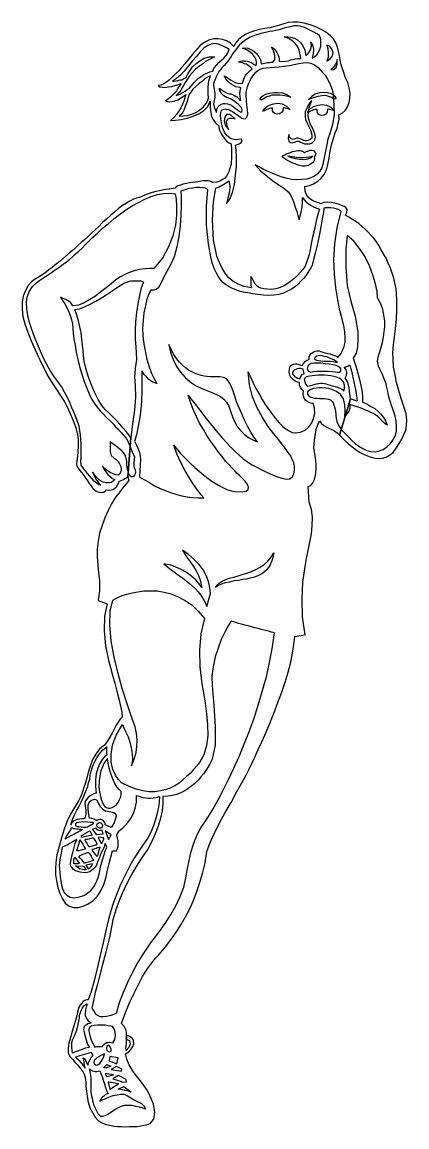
# Model space of a CAD drawing. Header units: millimetres. Extents: x 0 to 626, y 0 to 1796.
import ezdxf

# ---------------------------------------------------------------- set-up
doc = ezdxf.new("R2010")
doc.units = ezdxf.units.MM
doc.header["$MEASUREMENT"] = 0

# ---------------------------------------------------------------- blocks, each defined once
blk = doc.blocks.new('pers39')
for points in [[(1.3, 141.9), (6.2, 140.6), (7.5, 135.3), (5.3, 129.2), (0.9, 124.4), (0.4, 127.4), (0.9, 131.4), (1.3, 136.7), (1.3, 141.9), (1.3, 149), (1.3, 153.8), (0.4, 158.6), (-2.2, 163.5), (-6.6, 168.3), (-3.5, 177.1), (0.9, 188.5), (6.6, 201.7), (13.2, 216.2), (20.2, 230.7), (27.7, 244.8), (36, 257.9), (44.4, 268.9), (48.8, 274.2), (54, 279.9), (59.3, 286.5), (65.5, 293.5), (71.6, 301.4), (77.8, 310.2), (84.4, 319.9), (91, 330.4), (97.6, 341.4), (103.7, 353.7), (109.9, 366.9), (115.1, 381), (120.4, 395.9), (125.2, 412.2), (129.2, 429.3), (132.3, 447.8), (137.5, 462.3), (144.6, 477.6), (152.9, 494.3), (161.7, 511), (171.4, 527.7), (180.6, 544), (188.9, 559.4), (196.4, 573), (200.4, 580.5), (204.8, 589.7), (210, 601.1), (215.8, 613.4), (221.9, 627), (228.5, 642), (235.1, 657.4), (241.7, 673.6), (247.8, 689.9), (254, 706.6), (259.3, 723.3), (264.1, 739.5), (268.5, 755.4), (271.6, 770.3), (273.8, 784.4), (275.1, 797.5), (291.8, 800.2), (287.8, 829.6), (286.9, 858.6), (288.3, 885.9), (291.8, 911.4), (294, 924.1), (297, 937.3), (299.7, 950.9), (302.3, 964.5), (303.6, 978.1), (304.1, 991.3), (302.3, 1004.1), (298.4, 1015.9), (297, 1041), (301.4, 1042.7), (304.5, 1047.1), (307.2, 1052.8), (308.9, 1059.9), (309.8, 1067.8), (309.8, 1076.1), (309.3, 1083.6), (308, 1090.6), (306.3, 1104.7), (307.6, 1121), (310.2, 1136.3), (315.1, 1148.2), (318.1, 1144.2), (322.1, 1140.7), (326, 1138.5), (330.4, 1135.9), (335.3, 1133.7), (339.7, 1131.5), (344.1, 1128.4), (348, 1124.9), (365.6, 1183.8), (364.7, 1192.1), (363.4, 1201.8), (361.2, 1211), (357.2, 1217.6), (359.4, 1221.6), (359.9, 1226.4), (358.6, 1231.2), (355.5, 1235.2), (358.1, 1235.6), (361.2, 1237), (363.8, 1238.3), (364.7, 1238.7), (367.4, 1229), (371.3, 1211.5), (374.8, 1193), (376.6, 1179.8), (365.6, 1183.8), (348, 1124.9), (352, 1120.5), (356.8, 1115.7), (362.5, 1110.8), (368.2, 1106), (374.4, 1101.6), (380.5, 1097.2), (387.1, 1093.7), (393.3, 1091.1), (399.4, 1088.9), (405.6, 1087.1), (411.7, 1086.7), (417.9, 1087.1), (423.6, 1088.9), (429.3, 1092), (435, 1096.8), (439.9, 1103.8), (444.7, 1111.3), (449.1, 1118.3), (452.6, 1125.8), (455.7, 1132.8), (457, 1140.7), (457.4, 1149.5), (456.1, 1159.6), (452.6, 1171.5), (448.2, 1184.2), (444.3, 1197.4), (440.7, 1210.2), (438.1, 1222.9), (435.9, 1235.2), (435, 1247.5), (434.6, 1259.8), (435.5, 1271.7), (437.2, 1284), (439, 1298), (440.3, 1313.4), (441.2, 1329.2), (441.2, 1345.9), (439.9, 1362.6), (436.3, 1379.8), (430.6, 1396.5), (427.1, 1404.4), (423.6, 1412.3), (419.6, 1419.3), (415.7, 1426.3), (411.7, 1432.9), (407.8, 1439.1), (403.4, 1444.8), (399, 1450.1), (394.6, 1454.9), (389.8, 1459.7), (384.9, 1464.1), (379.7, 1468.5), (374.4, 1472), (368.7, 1475.6), (363, 1479.1), (357.2, 1482.2), (358.1, 1483.5), (359.9, 1487), (360.3, 1491.4), (358.1, 1494.9), (355.5, 1496.7), (351.1, 1498.4), (346.3, 1500.2), (340.5, 1501.9), (334.4, 1503.2), (328.2, 1503.7), (322.5, 1503.2), (317.7, 1501), (314.2, 1502.4), (310.2, 1503.7), (305.8, 1505.4), (301.4, 1508.1), (297.5, 1511.2), (294.4, 1515.5), (292.2, 1521.7), (291.3, 1529.2), (298.8, 1530.9), (305.8, 1533.6), (312.4, 1537.5), (318.1, 1542.4), (323, 1548.5), (326.5, 1556), (329.1, 1564.8), (330.9, 1574.9), (332.6, 1587.2), (335.3, 1598.2), (337.9, 1607.8), (341, 1616.2), (344.1, 1624.1), (345.8, 1631.6), (347.1, 1638.6), (346.7, 1645.6), (352, 1648.3), (356.8, 1652.6), (360.8, 1658.4), (363.4, 1665.4), (364.7, 1672.9), (365.2, 1680.8), (363.8, 1689.6), (361.2, 1697.9), (357.2, 1706.7), (354.6, 1714.6), (352, 1722.1), (350.2, 1728.7), (348.9, 1735.3), (347.6, 1741.8), (346.3, 1748.4), (344.5, 1755.5), (341.9, 1762.5), (337.9, 1769.1), (332.6, 1774.8), (325.6, 1780.1), (318.1, 1784.5), (309.3, 1788.4), (300.1, 1791.9), (290.5, 1794.6), (280.8, 1796.3), (272.4, 1796.3), (264.5, 1795.5), (257.1, 1793.7), (250, 1791.5), (242.6, 1789.3), (234.6, 1787.1), (226.3, 1785.8), (217.5, 1784.5), (209.6, 1782.3), (202.1, 1779.6), (195.1, 1776.1), (188.9, 1772.2), (183.7, 1767.8), (179.3, 1762.5), (175.8, 1756.8), (170.5, 1762.1), (164.3, 1766), (157.8, 1768.2), (150.7, 1769.1), (143.7, 1769.1), (136.7, 1767.3), (130.1, 1764.3), (123.9, 1760.3), (120.8, 1757.7), (117.3, 1753.7), (113.8, 1749.8), (109.4, 1744.9), (105.5, 1739.7), (100.6, 1733.9), (96.2, 1728.7), (91.4, 1723), (86.6, 1717.2), (81.3, 1712), (76.5, 1707.1), (71.6, 1702.7), (66.8, 1699.2), (62, 1696.1), (57.1, 1694), (52.7, 1693.1), (55.8, 1691.3), (59.8, 1690.4), (64.6, 1690), (69.9, 1690.9), (75.1, 1691.8), (80.4, 1693.1), (85.7, 1694.8), (90.5, 1696.6), (87.9, 1692.6), (85.2, 1688.7), (82.6, 1684.7), (80, 1681.2), (76.5, 1677.3), (72.9, 1674.2), (69.4, 1671.1), (65, 1668.5), (68.1, 1667.1), (71.6, 1666.7), (75.6, 1667.1), (80, 1668.5), (84.8, 1670.2), (89.2, 1672.9), (93.6, 1675.5), (98, 1678.6), (96.2, 1673.3), (94.5, 1668), (92.3, 1662.8), (89.6, 1657), (86.6, 1651.3), (82.6, 1646.1), (78.2, 1641.2), (72.9, 1636.4), (80.9, 1636.8), (90.1, 1638.1), (100.2, 1640.3), (109.9, 1643.4), (119.1, 1647.4), (127.4, 1652.6), (133.6, 1659.2), (137.5, 1667.6), (137.5, 1657.5), (138.4, 1649.6), (139.7, 1643), (141.9, 1638.6), (144.6, 1634.6), (146.8, 1632), (149.4, 1629.8), (151.6, 1627.6), (151.6, 1624.5), (152.9, 1620.6), (154.7, 1616.2), (157.8, 1611.3), (160.8, 1606.9), (164.3, 1603), (168.3, 1599.9), (171.8, 1598.6), (172.3, 1588.9), (172.3, 1577.1), (171.4, 1565.6), (169.2, 1556.4), (167.9, 1552.9), (166.1, 1549.4), (163.9, 1545.9), (161.3, 1542.8), (157.8, 1540.2), (153.4, 1537.5), (148.1, 1536.2), (141.1, 1535.3), (139.7, 1536.6), (137.1, 1537.5), (134, 1538), (130.5, 1538), (126.1, 1538), (122.2, 1537.5), (117.8, 1536.6), (113.4, 1536.2), (109, 1535.3), (104.1, 1534.9), (98.9, 1534), (93.6, 1532.7), (89.2, 1531.4), (85.2, 1530.1), (82.2, 1528.3), (80.4, 1526.1), (70.7, 1524.8), (62.4, 1523.5), (55.4, 1522.1), (49.2, 1520.8), (43.1, 1519.1), (36.9, 1516.9), (30.3, 1514.2), (22.8, 1511.2), (18, 1510.3), (12.7, 1508.5), (7, 1505.4), (1.3, 1501.9), (-4.8, 1498), (-11.4, 1493.1), (-17.6, 1487.9), (-24.2, 1482.2), (-30.8, 1476), (-37.4, 1470.3), (-43.5, 1464.1), (-49.7, 1458.4), (-55.8, 1452.7), (-61.5, 1447), (-66.8, 1442.2), (-72.1, 1437.8), (-76.9, 1433.8), (-81.7, 1429.4), (-86.6, 1425), (-91.4, 1421.1), (-96.2, 1416.7), (-101.1, 1412.7), (-105.9, 1408.3), (-110.7, 1404.4), (-115.6, 1400.4), (-120, 1396.9), (-124.8, 1393.4), (-129.2, 1389.9), (-133.1, 1386.8), (-137.5, 1384.2), (-141.5, 1381.5), (-145.4, 1379.3), (-152.5, 1374.5), (-158.2, 1367.9), (-163, 1360), (-166.5, 1350.8), (-168.3, 1340.7), (-168.3, 1329.7), (-167, 1317.8), (-163.9, 1305.5), (-159.1, 1292.3), (-153.4, 1278.3), (-146.8, 1263.3), (-140.2, 1248.4), (-132.7, 1233.9), (-125.7, 1220.3), (-119.1, 1208.8), (-112.5, 1199.2), (-106.3, 1189.9), (-99.7, 1179.8), (-94, 1168.4), (-88.8, 1157), (-83.9, 1145.6), (-80.4, 1135), (-78.2, 1125.8), (-77.3, 1118.3), (-77.3, 1107.8), (-77.8, 1096.8), (-78.7, 1086.7), (-80, 1078.8), (-79.1, 1074.4), (-77.3, 1070.9), (-74.3, 1067.3), (-71.2, 1063.4), (-69, 1060.8), (-66.8, 1057.7), (-64.6, 1054.2), (-62, 1050.2), (-59.3, 1046.3), (-56.7, 1042.7), (-54.5, 1039.7), (-52.7, 1037.5), (-50.5, 1035.7), (-47.9, 1033.9), (-45.3, 1032.6), (-41.7, 1031.8), (-38.7, 1031.3), (-35.6, 1031.8), (-33, 1033.1), (-30.8, 1035.7), (-27.2, 1035.3), (-23.7, 1035.7), (-20.2, 1036.6), (-17.6, 1038.3), (-14.9, 1040.5), (-13.2, 1043.2), (-11.4, 1046.3), (-10.5, 1049.8), (-8.3, 1050.6), (-6.2, 1051.5), (-3.5, 1052.8), (-1.3, 1054.2), (0.4, 1055), (2.2, 1055.9), (3.1, 1056.4), (3.5, 1056.8), (8.3, 1120.5), (5.3, 1125.3), (0.9, 1130.6), (-4, 1136.3), (-9.2, 1142.5), (-14.9, 1148.6), (-21.1, 1154.8), (-27.2, 1160.9), (-33, 1166.2), (-38.7, 1173.2), (-44.8, 1182.9), (-50.5, 1194.8), (-55.8, 1207.5), (-60.6, 1220.7), (-64.6, 1233.4), (-67.2, 1244.9), (-68.5, 1254.1), (-69, 1262.4), (-69.9, 1271.2), (-71.2, 1280.9), (-72.5, 1291), (-74.3, 1301.1), (-76.5, 1310.8), (-79.1, 1320), (-82.6, 1328.8), (-75.1, 1330.1), (-66.8, 1333.2), (-57.6, 1337.6), (-48.3, 1342.4), (-39.1, 1348.1), (-29.9, 1353.8), (-22, 1359.6), (-14.9, 1364.4), (-8.8, 1368.3), (-2.6, 1371.9), (3.1, 1374.1), (9.2, 1375.4), (14.5, 1375.8), (19.8, 1375.8), (24.6, 1375.4), (29, 1374.1), (25.5, 1364), (22.4, 1351.6), (19.8, 1338), (17.6, 1324), (16.3, 1309), (15.4, 1294.5), (15.8, 1280.9), (16.7, 1268.2), (17.6, 1247.9), (15.8, 1233), (14.5, 1219.4), (15.4, 1204.9), (16.3, 1186.4), (14.5, 1165.3), (11, 1142.9), (8.3, 1120.5), (3.5, 1056.8), (5.3, 1051.5), (3.1, 1048.4), (0.4, 1044.9), (-2.2, 1041.9), (-4.8, 1038.3), (-7.9, 1034.8), (-10.5, 1030.9), (-13.6, 1026.9), (-16.7, 1023), (-22.8, 1013.3), (-28.6, 1002.3), (-33.8, 990.4), (-38.2, 978.1), (-42.2, 965.4), (-44.8, 952.2), (-46.1, 939.5), (-46.1, 927.6), (-44.4, 906.1), (-42.6, 887.6), (-42.2, 871.4), (-44.4, 856), (-29.9, 850.7), (-34.3, 830.5), (-34.7, 806.8), (-32.5, 782.2), (-27.7, 758.9), (-24.6, 747), (-21.1, 734.7), (-17.6, 721.5), (-14.1, 708.3), (-11, 696), (-8.3, 684.2), (-6.2, 674.1), (-5.7, 666.2), (-9.2, 662.6), (-12.3, 658.2), (-15.4, 653), (-18.5, 646.8), (-22, 640.2), (-25.9, 633.6), (-29.9, 626.6), (-34.3, 620.5), (-38.7, 617.4), (-43.1, 613.4), (-47, 608.6), (-50.1, 603.3), (-53.6, 597.6), (-56.2, 591), (-58.9, 583.5), (-61.1, 575.6), (-63.3, 567.3), (-65, 559.4), (-67.7, 551.9), (-70.3, 544.9), (-72.9, 537.4), (-76.5, 530.4), (-80.4, 523.8), (-84.8, 516.8), (-89.6, 508.4), (-94.9, 497), (-99.7, 484.2), (-104.1, 470.2), (-108.1, 455.7), (-111.6, 442.1), (-113.4, 429.7), (-114.2, 419.2), (-113.8, 410), (-112.5, 399.9), (-110.3, 389.3), (-107.2, 379.7), (-102.8, 370.9), (-98, 363.8), (-91.8, 359), (-84.8, 356.8), (-76.9, 356.8), (-69, 359), (-61.1, 362.5), (-53.2, 367.8), (-46.1, 374.8), (-40, 383.6), (-35.2, 394.2), (-31.6, 406.5), (-29.4, 417.4), (-26.8, 428.4), (-24.2, 438.5), (-21.5, 448.6), (-14.9, 448.6), (-11.9, 455.2), (-11.9, 464.9), (-14.5, 474.6), (-13.2, 477.2), (-11.4, 479.8), (-9.7, 482), (-7.5, 483.8), (-4.4, 486.4), (-0.4, 490.4), (4, 495.7), (8.8, 502.3), (12.7, 509.7), (15.8, 518.5), (17.6, 528.2), (18, 538.7), (23.3, 537), (28.1, 535.6), (32.5, 534.8), (36.5, 534.3), (40.4, 534.3), (44.8, 534.8), (49.7, 535.6), (54.9, 537), (54.5, 528.6), (53.6, 519.8), (51.4, 510.2), (48.8, 499.6), (45.3, 489.5), (40.9, 479), (35.6, 468.9), (29, 459.6), (22, 449.5), (14.1, 437.2), (6.6, 423.6), (-0.9, 409.1), (-8.3, 394.2), (-14.5, 378.8), (-19.8, 364.7), (-24.2, 351.5), (-27.7, 337), (-32.1, 319.5), (-36.5, 299.2), (-41.3, 278.6), (-46.1, 257.5), (-51, 237.7), (-56.2, 220.1), (-61.1, 206.5), (-63.7, 206.5), (-66.4, 205.6), (-69, 203.9), (-71.6, 200.8), (-74.3, 197.3), (-76.5, 192.5), (-78.2, 186.8), (-79.5, 180.6), (-81.3, 173.1), (-83.9, 164.3), (-87, 155.1), (-89.6, 145.4), (-92.3, 136.2), (-93.2, 127.4), (-93.2, 120.4), (-90.5, 114.7), (-86.6, 110.3), (-82.6, 105.5), (-78.2, 101.1), (-74.3, 96.2), (-70.3, 91), (-67.2, 85.7), (-65.5, 80), (-64.6, 73.4), (-64.6, 65.9), (-63.7, 58), (-62.4, 49.2), (-60.6, 40), (-58, 31.2), (-54, 23.3), (-49.7, 15.8), (-43.9, 10.1), (-40.4, 7.5), (-36, 5.7), (-30.8, 4), (-25.5, 2.6), (-19.3, 1.3), (-12.7, 0.9), (-6.6, 0.4), (0, 0), (6.6, 0.4), (13.2, 0.4), (18.9, 0.9), (24.6, 1.8), (29.4, 2.6), (33.8, 3.5), (37.4, 4.4), (40, 5.7), (46.1, 12.7), (47.5, 23.7), (45.3, 36.9), (38.7, 52.7), (33.8, 61.1), (28.6, 69), (22.4, 76.9), (16.3, 84.8), (10.5, 92.7), (5.7, 101.1), (2.2, 109.9), (0, 118.6), (5.3, 122.2), (9.2, 126.6), (11.9, 130.9), (13.2, 135.3), (12.7, 139.7), (11, 143.7), (7, 146.8), (1.3, 149), (1.3, 141.9), (1.3, 141.9)], [(315.5, 1774.8), (310.7, 1777.4), (306.3, 1780.1), (301.9, 1782.3), (297.5, 1784.5), (293.5, 1786.2), (289.6, 1788), (286.5, 1788.9), (283.9, 1789.7), (279.5, 1790.2), (273.8, 1790.2), (268, 1788.9), (261.9, 1787.5), (255.7, 1785.8), (249.6, 1784), (244.3, 1782.7), (239.5, 1781.8), (234.2, 1781), (227.6, 1779.6), (219.7, 1777.9), (211.4, 1775.2), (202.6, 1771.7), (193.8, 1766.5), (185.4, 1759.4), (178, 1750.2), (176.2, 1747.6), (174, 1744.5), (171.8, 1740.5), (169.2, 1736.6), (166.1, 1732.6), (163, 1729.1), (160.4, 1725.6), (157.3, 1722.5), (154.2, 1719.4), (151.6, 1715.9), (149.4, 1711.5), (147.2, 1707.6), (145.4, 1703.2), (144.1, 1699.2), (143.2, 1695.7), (143.2, 1693.1), (144.1, 1687.4), (145, 1680.8), (145, 1674.2), (144.1, 1668.9), (143.2, 1663.6), (144.1, 1658.4), (145.4, 1653.5), (147.6, 1649.6), (148.5, 1654.8), (150.7, 1659.2), (154.2, 1662.3), (159.1, 1664.1), (162.1, 1664.1), (165.7, 1663.6), (168.7, 1662.3), (172.3, 1661), (175.3, 1658.8), (178.4, 1656.6), (181.5, 1654.4), (183.7, 1652.2), (187.2, 1650), (188.9, 1650.9), (189.4, 1654), (187.6, 1658.4), (185.4, 1660.6), (182.8, 1662.8), (180.6, 1665), (178.4, 1666.7), (175.8, 1668.5), (173.1, 1670.2), (170.5, 1671.5), (167.9, 1672.4), (165.2, 1673.3), (162.6, 1674.6), (159.9, 1676.4), (157.8, 1678.6), (155.6, 1680.8), (154.2, 1683.4), (152.9, 1686), (152.5, 1688.7), (154.7, 1687.4), (156.9, 1685.6), (159.1, 1684.3), (161.3, 1683), (163, 1681.6), (165.2, 1680.8), (167, 1680.3), (169.2, 1679.9), (171.4, 1679.5), (174, 1678.6), (176.2, 1677.3), (178.8, 1675.9), (181, 1674.6), (183.2, 1672.9), (185.4, 1670.7), (187.2, 1668.9), (186.3, 1675.1), (185.9, 1679.9), (186.3, 1684.7), (187.6, 1689.6), (183.2, 1690.4), (179.3, 1691.3), (175.3, 1693.1), (171.8, 1695.3), (168.3, 1697.9), (165.2, 1701.4), (162.6, 1704.9), (160.4, 1708.9), (163.5, 1707.1), (167, 1704.9), (170.5, 1702.7), (174.4, 1700.5), (178.4, 1698.3), (182.4, 1697), (186.3, 1696.6), (190.3, 1697), (191.1, 1700.5), (192, 1703.6), (193.3, 1706.3), (195.1, 1709.3), (197.3, 1712), (199.5, 1714.6), (202.1, 1717.2), (205.6, 1720.3), (203.9, 1722.5), (201.7, 1724.3), (199.1, 1726), (196.4, 1727.8), (193.3, 1728.7), (190.3, 1730), (186.8, 1730.9), (183.7, 1731.3), (186.8, 1732.6), (190.3, 1733.5), (194.2, 1733.5), (197.7, 1732.6), (201.7, 1731.7), (205.2, 1730), (208.7, 1728.2), (211.8, 1726), (213.1, 1727.8), (213.1, 1730.9), (212.2, 1734.8), (210, 1739.2), (207, 1743.6), (202.6, 1747.6), (196.9, 1751.5), (190.3, 1754.2), (194.2, 1754.6), (199.1, 1754.2), (203.9, 1752), (208.7, 1749.3), (213.1, 1745.4), (216.6, 1740.5), (219.3, 1734.8), (220.6, 1728.7), (223.7, 1729.1), (225.9, 1729.5), (228.5, 1730), (230.7, 1730.4), (232.5, 1730.4), (234.6, 1730.9), (236.8, 1731.3), (239.5, 1731.3), (242.6, 1734.8), (242.6, 1741.8), (240.4, 1749.8), (237.3, 1755.5), (239.5, 1754.6), (241.7, 1752.8), (243.9, 1750.2), (246.1, 1747.1), (247.8, 1743.6), (249.1, 1740.1), (249.6, 1736.1), (249.6, 1732.6), (255.3, 1732.2), (260.6, 1732.6), (265, 1733.5), (268.5, 1734.8), (272.4, 1735.7), (276, 1736.6), (280.3, 1737), (284.7, 1737), (284.3, 1741), (283.4, 1745.8), (282.1, 1750.6), (279.9, 1755.9), (276.8, 1760.7), (272, 1765.1), (265.8, 1769.1), (257.9, 1772.2), (263.7, 1772.6), (268.9, 1771.7), (274.6, 1770), (279.5, 1767.3), (284.3, 1763.4), (288.3, 1757.7), (291.3, 1750.6), (293.1, 1741.8), (297, 1745.4), (300.6, 1751.1), (302.3, 1757.2), (301.4, 1764.3), (304.1, 1759.4), (305.4, 1752.4), (305, 1744.5), (303.2, 1737.5), (307.2, 1739.7), (310.7, 1743.2), (313.3, 1747.1), (315.9, 1752), (317.3, 1757.2), (317.7, 1762.9), (317.3, 1768.7), (315.5, 1774.8), (315.5, 1774.8)], [(168.3, 1752), (164.3, 1754.6), (159.9, 1756.8), (155.1, 1759), (150.3, 1760.7), (145, 1761.6), (139.3, 1760.7), (133.6, 1758.5), (127.4, 1754.2), (121.3, 1748), (115.1, 1740.5), (108.5, 1732.6), (101.9, 1724.7), (95.4, 1716.8), (89.2, 1710.2), (82.6, 1704.5), (76, 1700.5), (79.1, 1700.5), (82.6, 1701), (85.7, 1701.4), (88.8, 1702.3), (91.4, 1702.7), (94, 1704.1), (96.2, 1705.4), (98.4, 1706.7), (101.1, 1712), (104.6, 1717.2), (109, 1723.4), (114.2, 1728.7), (120.8, 1733.5), (127.9, 1737.5), (135.8, 1739.7), (144.6, 1739.7), (140.2, 1737.5), (135.3, 1734.8), (130.1, 1732.2), (124.8, 1728.2), (119.1, 1724.3), (113.8, 1719.9), (109, 1714.6), (104.1, 1708.9), (100.2, 1703.2), (96.7, 1698.3), (94, 1693.5), (91.8, 1689.6), (89.6, 1685.6), (87.4, 1682.5), (84.8, 1679.5), (82.2, 1676.8), (85.7, 1678.1), (89.2, 1679.9), (93.2, 1681.6), (96.7, 1683.8), (100.2, 1686.5), (103.7, 1689.1), (106.3, 1691.8), (109, 1694.8), (111.6, 1697.9), (114.7, 1701.4), (118.6, 1704.9), (123, 1708), (127.4, 1711.1), (132.3, 1713.3), (137.1, 1715.5), (141.9, 1716.8), (144.1, 1722.1), (147.6, 1726.5), (151.6, 1730.4), (156, 1734.4), (159.9, 1737.9), (163.5, 1741.8), (166.5, 1746.2), (168.3, 1752), (168.3, 1752)], [(327.4, 1759), (328.7, 1753.3), (329.6, 1746.2), (329.6, 1738.8), (327.4, 1732.6), (333.1, 1737), (336.2, 1741.4), (337.5, 1745.8), (336.6, 1749.8), (334.8, 1753.3), (332.6, 1755.9), (330, 1757.7), (327.4, 1759), (327.4, 1759)], [(332.6, 1616.6), (329.1, 1606.1), (326.5, 1594.6), (323.9, 1581), (320.8, 1565.6), (319, 1559.5), (315.9, 1553.8), (312, 1549.4), (307.2, 1545.9), (301.4, 1543.2), (294.8, 1541), (286.9, 1540.2), (278.6, 1539.7), (269.8, 1540.6), (260.6, 1542.8), (251.3, 1545.4), (242.1, 1548.9), (232.9, 1552.9), (224.5, 1556.9), (217.1, 1560.8), (210.9, 1564.3), (214.9, 1559.5), (220.1, 1554.2), (226.7, 1548.5), (233.8, 1542.8), (241.2, 1537.1), (248.3, 1532.2), (254.9, 1527.9), (260.1, 1524.3), (264.1, 1520.4), (268, 1515.5), (271.1, 1509.4), (273.8, 1502.8), (276, 1495.3), (278.2, 1488.3), (280.3, 1481.7), (282.1, 1475.6), (284.7, 1485.2), (286.9, 1494.9), (287.4, 1503.7), (287.4, 1511.2), (290.5, 1507.2), (294, 1503.2), (297.9, 1500.6), (301.9, 1498), (305.8, 1495.8), (309.3, 1494.5), (312.4, 1493.1), (315.1, 1492.3), (313.3, 1485.7), (311.1, 1477.3), (308.9, 1467.7), (306.7, 1457.1), (304.1, 1446.6), (301.9, 1436), (300.1, 1426.3), (298.4, 1418.4), (296.6, 1411.8), (294.4, 1405.3), (291.8, 1399.5), (288.3, 1394.3), (283.9, 1389), (279.5, 1384.2), (274.2, 1379.3), (268, 1374.5), (262.3, 1370.1), (256.6, 1367), (251.3, 1364.8), (246.5, 1363.1), (241.2, 1362.2), (236, 1361.8), (230.7, 1362.2), (225, 1362.6), (219.7, 1363.5), (216.2, 1365.3), (213.1, 1367.9), (210.9, 1370.5), (209.2, 1373.6), (207.4, 1376.7), (205.6, 1379.8), (203.9, 1382.8), (203.5, 1378), (203.5, 1373.2), (203.5, 1368.3), (204.8, 1364.4), (192.9, 1366.6), (182.8, 1370.1), (174.4, 1374.9), (167.4, 1381.1), (161.7, 1388.1), (156.9, 1396.5), (152.5, 1405.7), (148.5, 1415.8), (143.2, 1442.2), (141.5, 1474.2), (142.8, 1504.6), (146.8, 1526.1), (149.4, 1527.4), (152, 1528.7), (154.7, 1530.1), (157.3, 1531.4), (159.9, 1532.7), (162.6, 1534.4), (165.2, 1536.2), (167.9, 1538), (169.6, 1530.1), (168.7, 1520.4), (166.5, 1510.3), (163.9, 1501.5), (169.6, 1508.5), (173.6, 1519.1), (177.1, 1532.2), (178.8, 1547.2), (180.2, 1562.1), (180.2, 1576.2), (179.7, 1588.1), (178.8, 1596.4), (184.6, 1598.6), (188.1, 1600.8), (189.4, 1603.4), (188.5, 1606.1), (178.8, 1604.8), (171.4, 1606.5), (165.2, 1611.3), (160.8, 1617.5), (157.8, 1625), (156, 1632.4), (154.7, 1639), (154.2, 1644.7), (154.7, 1648.7), (155.6, 1651.8), (157.3, 1653.5), (159.5, 1654.8), (161.7, 1655.3), (164.3, 1654.8), (167, 1654.4), (169.2, 1653.5), (171.4, 1652.2), (174, 1650.9), (176.2, 1649.6), (178.8, 1647.8), (181.5, 1645.6), (183.7, 1643.9), (186.3, 1642.1), (188.5, 1640.3), (194.2, 1639), (197.3, 1641.7), (198.6, 1646.5), (198.2, 1653.5), (197.3, 1661.4), (196.4, 1669.3), (196, 1676.8), (196, 1682.5), (196.9, 1686.9), (198.2, 1691.3), (199.9, 1695.7), (202.1, 1700.1), (203.9, 1704.1), (206.5, 1708), (209.2, 1711.5), (211.8, 1715), (214.9, 1717.7), (218.8, 1719.9), (223.7, 1721.2), (228.9, 1722.1), (235.1, 1722.5), (242.1, 1723), (249.6, 1723.8), (257.9, 1724.7), (266.3, 1726), (274.2, 1727.3), (281.7, 1729.1), (288.7, 1730), (295.3, 1730.4), (301.4, 1729.5), (307.2, 1726.9), (312.9, 1722.5), (316.4, 1718.6), (320.3, 1714.6), (324.3, 1709.8), (327.8, 1704.5), (330.9, 1698.8), (334, 1692.2), (336.2, 1685.2), (337.5, 1677.3), (338.8, 1661.4), (339.2, 1646.9), (337, 1632), (332.6, 1616.6), (332.6, 1616.6)], [(344.1, 1735.7), (343.2, 1731.3), (341, 1726.9), (337.9, 1722.5), (333.5, 1718.6), (338.4, 1719), (342.3, 1722.5), (344.1, 1728.2), (344.1, 1735.7), (344.1, 1735.7)], [(138, 1708.9), (134.5, 1707.1), (129.6, 1704.5), (124.8, 1700.5), (119.5, 1696.6), (114.2, 1691.8), (109.4, 1687.4), (105.9, 1682.5), (103.3, 1678.6), (101.9, 1674.2), (100.6, 1669.3), (98.9, 1664.5), (97.1, 1659.2), (95.4, 1654.4), (93.2, 1650), (90.5, 1646.1), (87, 1643.4), (93.6, 1643.9), (100.6, 1644.7), (107.7, 1646.9), (114.2, 1649.6), (120.8, 1653.5), (126.6, 1658.4), (131.4, 1664.5), (134.9, 1672.4), (134, 1680.3), (134, 1690.4), (135.3, 1701), (138, 1708.9), (138, 1708.9)], [(220.6, 1674.2), (223.7, 1676.8), (228.1, 1679), (234.2, 1680.8), (240.8, 1682.1), (247.8, 1682.1), (255.3, 1681.2), (262.3, 1678.6), (268.5, 1674.2), (258.8, 1676.4), (250.9, 1677.7), (243.9, 1677.7), (238.2, 1677.3), (233.8, 1675.9), (229.8, 1674.6), (226.7, 1673.3), (224.5, 1671.5), (221, 1669.8), (219.3, 1669.8), (218.8, 1671.5), (220.6, 1674.2), (220.6, 1674.2)], [(340.5, 1675.9), (337.5, 1678.1), (333.1, 1680.3), (327.8, 1681.2), (321.7, 1681.6), (315.1, 1681.2), (308.5, 1679), (302.8, 1675.5), (297.5, 1670.7), (305.8, 1673.7), (312.9, 1675.9), (319, 1676.8), (324.3, 1677.3), (328.2, 1676.4), (331.8, 1675.5), (334.8, 1674.2), (337, 1672.9), (340.1, 1671.5), (342.3, 1672), (342.3, 1673.3), (340.5, 1675.9), (340.5, 1675.9)], [(223.2, 1651.3), (225, 1654.8), (228.9, 1658.4), (234.2, 1661.4), (240.4, 1663.6), (247.4, 1664.5), (254.4, 1663.2), (261.5, 1659.7), (267.6, 1653.5), (263.7, 1655.3), (260.1, 1656.2), (257.5, 1657), (256.2, 1657), (255.7, 1652.2), (253.5, 1649.1), (250.5, 1647.4), (246.5, 1646.9), (242.6, 1647.8), (240.4, 1649.6), (239, 1652.2), (239, 1656.2), (237.3, 1656.2), (235.5, 1656.2), (233.8, 1655.7), (232, 1654.8), (229.8, 1654), (227.6, 1653.1), (225.4, 1652.2), (223.2, 1651.3), (223.2, 1651.3)], [(302.8, 1668.9), (300.1, 1666.3), (297.9, 1662.8), (295.7, 1659.2), (294, 1654.8), (292.2, 1650.9), (291.8, 1646.5), (291.8, 1642.1), (292.7, 1638.1), (296.6, 1629.8), (300.6, 1621), (302.8, 1613.1), (302.8, 1607.8), (301.4, 1606.5), (300.1, 1605.2), (297.9, 1604.3), (296.2, 1603.9), (294, 1603.4), (291.8, 1603.4), (289.6, 1603.9), (287.4, 1604.8), (283.9, 1606.5), (280.8, 1607.4), (278.2, 1607.4), (275.5, 1606.5), (272.4, 1605.6), (269.4, 1606.5), (266.7, 1609.1), (265.4, 1613.5), (264.1, 1607.8), (265.4, 1603), (268, 1600.4), (271.6, 1599.9), (275.1, 1601.2), (278.6, 1602.6), (281.7, 1602.6), (284.3, 1601.2), (286.1, 1600.4), (288.3, 1599.5), (291.3, 1598.6), (294, 1598.2), (297, 1598.2), (299.7, 1598.6), (302.3, 1599.5), (304.1, 1600.4), (307.6, 1604.3), (308.9, 1609.1), (307.6, 1614.9), (305, 1621.9), (303.2, 1625.4), (301.4, 1628.9), (299.7, 1633.3), (297.9, 1638.1), (297, 1643.9), (297.5, 1650.9), (299.2, 1659.2), (302.8, 1668.9), (302.8, 1668.9)], [(295.7, 1649.1), (297.5, 1652.6), (301.4, 1656.2), (306.3, 1659.2), (312.9, 1661.4), (319.5, 1662.3), (326.9, 1661), (333.5, 1657.9), (339.7, 1651.8), (335.7, 1653.1), (332.2, 1654), (329.6, 1654.8), (328.2, 1654.8), (327.8, 1650), (325.6, 1646.9), (322.5, 1645.2), (318.6, 1644.7), (314.6, 1645.6), (312.4, 1647.4), (311.5, 1650.5), (311.5, 1654), (309.8, 1654), (308, 1654), (305.8, 1653.5), (304.1, 1652.6), (301.9, 1651.8), (299.7, 1650.9), (297.9, 1650), (295.7, 1649.1), (295.7, 1649.1)], [(178, 1639), (176.2, 1640.8), (174.4, 1642.5), (172.7, 1643.9), (170.5, 1645.2), (168.7, 1646.1), (166.5, 1646.1), (164.8, 1646.1), (163.5, 1645.2), (161.3, 1641.7), (160.4, 1635.9), (162.1, 1628.9), (167.9, 1621.4), (165.7, 1626.3), (164.8, 1630.7), (164.3, 1634.2), (165.2, 1637.3), (167, 1639), (169.6, 1640.3), (173.1, 1640.3), (178, 1639), (178, 1639)], [(254.4, 1578.4), (254.9, 1578.8), (256.6, 1579.3), (258.8, 1580.6), (261.5, 1581.9), (265, 1583.2), (268, 1584.5), (271.6, 1585.9), (274.6, 1586.7), (277.3, 1587.2), (279.9, 1587.6), (282.1, 1587.6), (283.9, 1587.6), (285.6, 1587.2), (287.4, 1586.3), (289.1, 1585.4), (290.9, 1584.1), (293.1, 1585.4), (295.7, 1586.7), (297.9, 1587.2), (300.1, 1588.1), (301.9, 1588.1), (303.6, 1588.1), (305.4, 1587.6), (306.7, 1586.7), (308.5, 1584.5), (309.3, 1581.9), (308.5, 1579.3), (306.7, 1577.1), (307.2, 1574), (306.7, 1571.4), (305.4, 1568.7), (303.2, 1567), (300.6, 1565.2), (297.5, 1563.4), (294.8, 1562.6), (292.2, 1562.1), (287.8, 1562.1), (282.5, 1563.4), (276.8, 1565.2), (271.1, 1567.4), (265.4, 1570), (260.6, 1573.1), (256.6, 1575.7), (254.4, 1578.4), (254.4, 1578.4)], [(304.1, 1578.4), (301.4, 1577.5), (297.9, 1576.6), (293.5, 1576.2), (288.7, 1575.7), (283, 1575.7), (277.3, 1576.2), (270.7, 1577.1), (263.7, 1578.4), (269.8, 1576.2), (276.4, 1574.4), (283, 1573.6), (288.7, 1573.1), (294.4, 1573.6), (298.8, 1574.9), (302.3, 1576.2), (304.1, 1578.4), (304.1, 1578.4)], [(322.1, 1494), (321.7, 1487), (319.9, 1476.4), (317.3, 1463.3), (314.6, 1448.8), (311.5, 1433.8), (308.5, 1420.6), (305.8, 1410.1), (304.1, 1403.1), (303.2, 1400.4), (301.4, 1396.9), (299.2, 1393.4), (296.6, 1389), (293.5, 1384.6), (289.6, 1379.8), (285.6, 1375.4), (280.8, 1370.5), (275.5, 1366.1), (269.8, 1362.2), (263.2, 1358.7), (256.6, 1355.6), (249.1, 1353.4), (241.2, 1352.1), (232.9, 1351.6), (224.1, 1352.1), (214.9, 1353.4), (206.5, 1354.3), (198.6, 1356), (191.1, 1357.4), (184.6, 1359.1), (178.4, 1361.3), (172.7, 1363.5), (167.4, 1366.6), (162.1, 1370.1), (157.8, 1373.6), (153.8, 1378.5), (150.3, 1383.3), (147.2, 1389), (144.1, 1395.6), (141.5, 1403.1), (139.3, 1411.4), (134.9, 1436), (131.8, 1466.3), (131.4, 1497.1), (133.6, 1524.3), (130.1, 1526.1), (125.7, 1527), (120.8, 1527.4), (115.1, 1527.4), (109.4, 1526.5), (102.8, 1525.7), (96.2, 1523.5), (89.6, 1521.3), (90.1, 1511.6), (90.1, 1498.4), (89.6, 1482.6), (88.8, 1465.5), (86.6, 1447.9), (83.5, 1430.7), (79.1, 1414.9), (72.9, 1401.7), (67.2, 1390.8), (62.4, 1382), (58.9, 1374.5), (55.8, 1368.8), (52.7, 1364.4), (49.7, 1361.8), (46.1, 1360.4), (41.3, 1360.4), (37.8, 1354.7), (34.7, 1345.9), (32.1, 1335.4), (29.9, 1323.5), (28.6, 1310.8), (27.7, 1298.5), (28.1, 1286.6), (29, 1276.5), (30.8, 1267.3), (32.1, 1258.9), (33.8, 1250.6), (36, 1242.7), (38.7, 1234.3), (41.7, 1226.4), (46.1, 1217.6), (51, 1208.8), (48.8, 1209.3), (46.6, 1210.2), (43.9, 1211), (40.9, 1212.8), (37.8, 1215.4), (34.3, 1218.9), (30.3, 1223.3), (26.4, 1229.5), (26.4, 1212.8), (26.4, 1196.5), (25.9, 1180.7), (25, 1166.2), (23.3, 1153.9), (20.7, 1139.4), (17.6, 1125.3), (14.5, 1114.8), (18, 1108.6), (20.7, 1102.5), (22.8, 1096.8), (23.7, 1091.1), (24.2, 1084.5), (23.7, 1076.6), (23.3, 1066.9), (22.8, 1056.8), (25.9, 1055), (29.4, 1052.4), (33.8, 1050.2), (38.7, 1047.6), (43.5, 1044.5), (49.2, 1041.4), (55.4, 1038.8), (61.5, 1035.7), (68.5, 1033.1), (76, 1030.4), (83.5, 1028.2), (91.4, 1026), (100.2, 1024.7), (109, 1023.4), (117.8, 1023), (127.4, 1023), (123, 1027.8), (117.3, 1034.8), (110.7, 1044.1), (103.7, 1054.6), (96.7, 1066.9), (89.6, 1080.1), (83.5, 1094.1), (78.7, 1108.2), (81.3, 1104.7), (84.8, 1100.3), (88.8, 1095.5), (94, 1090.2), (99.7, 1084.5), (105.9, 1078.3), (112.5, 1072.2), (119.5, 1066), (127, 1059.9), (134.5, 1054.2), (141.9, 1048.9), (149.8, 1044.1), (157.3, 1040.1), (164.8, 1036.6), (171.8, 1034.4), (178.4, 1033.1), (189.4, 1032.6), (196, 1033.9), (199.5, 1036.6), (199.9, 1040.1), (198.2, 1044.5), (194.7, 1049.8), (189.8, 1054.6), (184.6, 1059.9), (181.5, 1062.5), (177.5, 1066.5), (173.1, 1071.3), (168.3, 1076.6), (162.6, 1082.7), (156.9, 1089.8), (151.2, 1097.2), (145, 1105.6), (138.4, 1114.4), (132.3, 1124), (126.6, 1133.7), (120.4, 1144.2), (115.1, 1155.2), (109.9, 1166.7), (105.5, 1178.1), (101.5, 1189.9), (108.1, 1181.2), (115.1, 1172.4), (122.2, 1163.1), (128.7, 1154.3), (135.8, 1145.6), (142.8, 1137.2), (149.8, 1128.4), (156.9, 1120.5), (163.9, 1112.6), (170.5, 1105.6), (177.5, 1098.5), (184.6, 1092.4), (191.1, 1086.2), (198.2, 1081.4), (204.8, 1077), (211.4, 1073.5), (223.7, 1067.3), (235.1, 1062.1), (245.2, 1057.7), (254, 1054.6), (261, 1053.3), (266.7, 1053.7), (271.1, 1056.4), (273.8, 1061.6), (274.6, 1067.8), (274.6, 1073.9), (273.3, 1079.6), (271.1, 1085.4), (268.5, 1091.1), (264.5, 1096.8), (260.1, 1102.9), (255.3, 1109.1), (249.1, 1117), (240.8, 1127.1), (232, 1139), (222.8, 1153.5), (214, 1169.3), (206.5, 1187.3), (201.7, 1206.6), (199.5, 1227.7), (202.1, 1221.6), (205.2, 1214.5), (208.7, 1207.1), (213.1, 1199.2), (217.5, 1190.8), (222.3, 1182.5), (227.2, 1174.6), (232.9, 1166.2), (238.2, 1158.7), (243.9, 1151.7), (249.1, 1145.1), (254.9, 1139.4), (260.6, 1135), (265.8, 1131.5), (270.7, 1129.3), (275.5, 1128.4), (284.3, 1129.7), (291.8, 1132.8), (297.9, 1138.1), (302.8, 1144.7), (305.8, 1151.7), (307.6, 1160.1), (307.2, 1168.4), (305, 1176.3), (301.4, 1176.8), (298.4, 1177.6), (295.3, 1179.4), (292.7, 1181.6), (290.5, 1184.7), (289.1, 1188.2), (288.7, 1192.1), (289.1, 1196.5), (286.5, 1198.7), (284.3, 1202.2), (283, 1205.8), (283, 1210.2), (279.5, 1211), (276, 1212.4), (272.9, 1214.5), (270.2, 1217.2), (268, 1219.8), (266.3, 1223.8), (265.8, 1227.7), (266.3, 1232.1), (267.6, 1236.1), (269.8, 1238.7), (272.4, 1240), (275.5, 1240.5), (278.6, 1240.5), (281.7, 1239.6), (284.7, 1238.7), (287.4, 1237.8), (289.1, 1241.4), (291.8, 1244.4), (294.8, 1246.6), (298.4, 1247.9), (298.4, 1251.9), (299.7, 1255), (301.9, 1257.6), (305, 1259.8), (308, 1261.1), (311.5, 1261.6), (314.6, 1261.6), (317.7, 1260.7), (320.8, 1259.4), (324.3, 1258.5), (328.7, 1257.6), (332.6, 1256.7), (336.6, 1255.4), (340.1, 1254.5), (343.2, 1253.2), (345.4, 1251.5), (349.8, 1256.7), (352.9, 1262.4), (355.5, 1269), (356.8, 1276.1), (357.2, 1283.5), (356.4, 1292.8), (354.6, 1302.4), (352, 1313.9), (348.5, 1327.5), (344.9, 1344.6), (341.9, 1364.4), (339.7, 1386.8), (338.8, 1410.5), (340.1, 1435.6), (344.1, 1461.9), (350.7, 1488.3), (348.9, 1490.1), (345.8, 1491.4), (342.3, 1492.7), (337.9, 1493.6), (333.5, 1494.5), (329.1, 1494.5), (325.2, 1494.5), (322.1, 1494), (322.1, 1494)], [(80.4, 1516.9), (82.2, 1508.5), (83, 1497.1), (83, 1482.6), (80.9, 1466.3), (76.9, 1448.8), (69.9, 1430.7), (59.8, 1412.7), (45.7, 1395.6), (38.7, 1395.6), (31.2, 1395.1), (23.3, 1394.3), (15.4, 1392.5), (7.5, 1389.9), (-0.4, 1386.4), (-8.3, 1382.4), (-15.8, 1377.1), (-23.3, 1371), (-31.6, 1364.4), (-40, 1357.8), (-48.8, 1350.8), (-58, 1345.1), (-67.2, 1339.8), (-76.5, 1336.3), (-85.7, 1334.9), (-87.4, 1337.6), (-89.2, 1339.8), (-91.8, 1342), (-94.5, 1343.7), (-97.1, 1345.1), (-100.2, 1346.4), (-102.8, 1347.7), (-105.9, 1349), (-102.4, 1343.7), (-98.9, 1338.5), (-95.8, 1332.3), (-92.7, 1326.2), (-90.1, 1319.6), (-87.9, 1312.5), (-86.6, 1305.5), (-85.7, 1298.5), (-85.2, 1290.6), (-83.9, 1281.3), (-82.2, 1270.8), (-80.4, 1259.8), (-77.8, 1247.9), (-74.7, 1236.1), (-71.2, 1223.8), (-67.2, 1211.9), (-63.3, 1200.9), (-59.3, 1191.7), (-55.4, 1183.8), (-51, 1176.8), (-46.6, 1170.6), (-41.7, 1164.9), (-36.5, 1159.2), (-30.8, 1153.5), (-25, 1147.8), (-20.2, 1142.9), (-16.3, 1138.5), (-12.7, 1135), (-9.7, 1131.5), (-6.6, 1128.4), (-4, 1125.3), (-1.3, 1122.3), (1.3, 1118.8), (3.5, 1114.8), (5.3, 1110.8), (7.5, 1106.5), (8.8, 1102.1), (10.5, 1097.7), (12.3, 1093.7), (14.5, 1090.2), (14.1, 1084.9), (13.6, 1079.2), (13.6, 1073.9), (15.4, 1067.8), (16.3, 1064.7), (15.8, 1062.1), (14.5, 1059.9), (13.2, 1058.1), (11, 1057.2), (8.8, 1057.2), (7, 1058.6), (5.3, 1061.6), (3.1, 1069.1), (2.2, 1075.7), (1.8, 1082.3), (0.4, 1088.9), (-0.9, 1092.4), (-2.6, 1095.5), (-5.7, 1098.5), (-8.8, 1101.6), (-12.7, 1104.7), (-16.7, 1107.8), (-20.7, 1110.8), (-25, 1113.9), (-25, 1105.6), (-25, 1098.1), (-23.3, 1091.5), (-18.5, 1087.1), (-15.4, 1084.9), (-12.3, 1081.8), (-9.7, 1077.9), (-7.9, 1073.5), (-7, 1069.1), (-7.5, 1065.6), (-9.2, 1062.1), (-12.3, 1059.9), (-15.4, 1060.3), (-18.5, 1061.2), (-21.5, 1062.5), (-25, 1063.8), (-28.1, 1066), (-31.6, 1068.2), (-34.7, 1071.3), (-37.8, 1074.4), (-36, 1070.9), (-33.8, 1067.3), (-31.6, 1064.3), (-29, 1060.8), (-25.9, 1058.1), (-23.3, 1055.5), (-20.2, 1053.7), (-17.6, 1052.4), (-19.8, 1050.2), (-22.8, 1048), (-26.8, 1047.1), (-31.6, 1047.1), (-36.5, 1048.4), (-42.2, 1051.5), (-47.9, 1056.8), (-53.6, 1064.3), (-52.3, 1061.6), (-51, 1058.6), (-49.7, 1055.5), (-47.9, 1052.4), (-45.7, 1049.8), (-43.9, 1047.1), (-42.2, 1044.9), (-40, 1043.2), (-43.5, 1044.1), (-47, 1046.7), (-51, 1049.8), (-54.5, 1053.7), (-58.4, 1058.1), (-62, 1062.5), (-65, 1066.5), (-68.1, 1070), (-72.1, 1075.7), (-72.9, 1081.8), (-72.5, 1088.9), (-72.1, 1098.1), (-72.5, 1110.4), (-73.4, 1124.9), (-75.6, 1139.4), (-79.1, 1150.4), (-81.7, 1155.7), (-84.4, 1162.3), (-87.4, 1169.3), (-90.5, 1177.6), (-94.5, 1186), (-99.3, 1194.8), (-104.1, 1203.6), (-110.3, 1211.9), (-116.9, 1220.7), (-122.6, 1229.9), (-128.3, 1239.6), (-133.6, 1250.1), (-138.4, 1261.1), (-143.2, 1272.6), (-148.1, 1284.4), (-152.5, 1296.7), (-156.4, 1307.7), (-159.1, 1319.1), (-160.8, 1329.7), (-161.3, 1340.2), (-159.9, 1349.9), (-156.4, 1358.7), (-151.2, 1366.6), (-143.7, 1373.6), (-139.3, 1376.7), (-134.5, 1379.8), (-130.1, 1382.8), (-125.2, 1385.9), (-120.4, 1389), (-116, 1392.5), (-111.2, 1395.6), (-106.3, 1399.1), (-101.5, 1402.6), (-96.2, 1406.6), (-91.4, 1410.5), (-86.1, 1414.9), (-81.3, 1419.3), (-76, 1423.7), (-70.7, 1429), (-65.5, 1434.3), (-59.8, 1440), (-53.2, 1446.6), (-45.3, 1453.6), (-37.4, 1461.1), (-28.6, 1468.5), (-19.3, 1476.4), (-9.7, 1483.5), (0.4, 1490.9), (10.5, 1497.5), (21.1, 1503.2), (31.2, 1508.5), (41.7, 1512.9), (51.9, 1516), (61.5, 1517.7), (71.2, 1518.2), (80.4, 1516.9), (80.4, 1516.9)], [(360.3, 1449.6), (358.1, 1426.8), (358.1, 1397.8), (360.3, 1367.9), (366, 1342.4), (369.5, 1331), (373.1, 1318.3), (375.7, 1305.1), (377.5, 1292.3), (377.9, 1279.6), (377, 1268.2), (374.8, 1258.1), (370, 1250.1), (372.2, 1243.6), (374.8, 1235.2), (377.9, 1225.5), (380.5, 1215.4), (382.7, 1205.3), (384.5, 1195.2), (385.4, 1186), (385.4, 1178.5), (392.4, 1175.4), (399, 1171.5), (405.1, 1168), (410.4, 1163.6), (415.2, 1158.7), (419.2, 1153.5), (422.7, 1147.8), (425.4, 1141.2), (421.8, 1143.8), (418.3, 1146.9), (414.8, 1150.4), (410, 1154.8), (403.4, 1159.2), (394.2, 1164), (381.4, 1169.3), (364.7, 1174.6), (364.7, 1168.4), (363, 1163.1), (359.9, 1159.2), (356.4, 1155.2), (356.8, 1164), (356.4, 1174.1), (354.2, 1183.8), (349.3, 1190.8), (346.7, 1193), (343.2, 1195.7), (339.2, 1197.4), (335.3, 1199.2), (330.4, 1200.5), (325.6, 1201.4), (320.3, 1201.8), (315.1, 1201.8), (309.8, 1201.4), (305.4, 1200.5), (301.4, 1199.2), (298.4, 1197.4), (296.6, 1195.7), (295.7, 1193.9), (295.7, 1191.3), (297.5, 1189.1), (300.1, 1187.3), (303.6, 1186), (307.2, 1185.1), (311.1, 1184.7), (315.5, 1184.2), (319.5, 1184.2), (323.4, 1184.2), (326.9, 1183.8), (330, 1183.4), (333.1, 1182), (335.3, 1179.8), (337.5, 1177.2), (338.8, 1173.7), (340.1, 1169.3), (341.4, 1164), (341.9, 1157.9), (342.3, 1151.7), (343.6, 1146.9), (345.4, 1142), (348, 1138.1), (350.7, 1134.1), (354.2, 1130.2), (358.1, 1126.2), (363, 1121.4), (367.8, 1116.1), (373.5, 1111.3), (379.2, 1106.9), (385.8, 1102.9), (392, 1099.9), (398.6, 1098.1), (405.6, 1097.7), (412.2, 1099), (418.8, 1101.6), (424.9, 1105.6), (430.2, 1110.8), (434.6, 1116.6), (438.1, 1123.6), (440.3, 1131.1), (440.7, 1139), (439.9, 1147.8), (438.1, 1155.7), (436.3, 1162.7), (434.1, 1168.4), (432.4, 1173.2), (430.6, 1178.1), (428.9, 1183.4), (427.6, 1189.1), (426.2, 1195.7), (424.9, 1202.2), (423.6, 1208.4), (421.8, 1213.7), (419.6, 1218.9), (417.9, 1223.3), (415.7, 1227.7), (413.5, 1232.1), (411.3, 1237), (409.5, 1245.3), (410.9, 1252.3), (413.9, 1261.6), (417.9, 1275.6), (419.6, 1284.4), (420.5, 1292.8), (421.4, 1301.6), (421.4, 1310.3), (420.1, 1319.6), (418.3, 1328.8), (414.8, 1338.5), (409.5, 1348.1), (409.1, 1358.2), (406.5, 1371), (402.1, 1385), (396.4, 1400), (389.3, 1414.5), (380.5, 1428.1), (370.9, 1440.4), (360.3, 1449.6), (360.3, 1449.6)], [(214.4, 1113.9), (208.7, 1121.4), (203.5, 1129.7), (198.2, 1139.4), (193.3, 1149.1), (188.9, 1159.2), (184.6, 1169.3), (180.6, 1179), (177.5, 1188.2), (174.9, 1196.1), (172.3, 1203.1), (169.6, 1208.8), (167, 1213.2), (163.5, 1216.7), (159.1, 1218.5), (153.4, 1219.8), (146.3, 1219.8), (141.9, 1219.8), (137.5, 1219.8), (132.7, 1220.3), (127.9, 1220.7), (123, 1221.6), (117.8, 1223.3), (112.9, 1225.1), (107.7, 1227.7), (102.4, 1230.4), (97.6, 1234.3), (92.7, 1238.3), (87.9, 1243.6), (83, 1249.3), (78.7, 1255.9), (74.3, 1263.8), (70.3, 1272.1), (72.9, 1259.4), (77.3, 1247.5), (82.6, 1236.5), (89.2, 1227.3), (96.7, 1218.5), (105, 1211.5), (113.8, 1205.3), (123.9, 1200.5), (133.6, 1197), (141.9, 1193.5), (149, 1190.4), (155.1, 1187.3), (159.9, 1183.4), (164.3, 1178.1), (167.9, 1171.9), (170.5, 1163.6), (173.6, 1154.3), (177.5, 1146), (181.9, 1138.5), (187.2, 1131.9), (193.3, 1125.8), (199.9, 1121), (207, 1117), (214.4, 1113.9), (214.4, 1113.9)], [(344.1, 1226.9), (348, 1226.9), (350.2, 1229), (349.8, 1233), (345.8, 1236.5), (342.3, 1237.8), (337, 1239.2), (330.9, 1240), (324.7, 1240.9), (317.7, 1241.8), (311.5, 1241.8), (306.3, 1241.8), (301.9, 1241.4), (297, 1237.8), (295.3, 1233), (297, 1228.6), (301.4, 1227.3), (305.4, 1228.2), (311.1, 1229), (317.3, 1229), (323.9, 1229), (330, 1228.6), (336.2, 1228.2), (341, 1227.7), (344.1, 1226.9), (344.1, 1226.9)], [(344.5, 1242.7), (342.3, 1244.4), (339.7, 1246.6), (335.7, 1248.4), (331.8, 1250.1), (327.4, 1251.9), (323, 1252.8), (319.5, 1253.7), (315.9, 1254.1), (310.7, 1253.2), (307.6, 1251), (307.2, 1248.4), (310.2, 1246.6), (313.3, 1246.2), (317.3, 1245.7), (322.1, 1245.3), (327.4, 1245.3), (332.6, 1244.9), (337.5, 1244.4), (341.4, 1243.6), (344.5, 1242.7), (344.5, 1242.7)], [(288.7, 1232.1), (286.5, 1232.6), (284.3, 1233), (281.7, 1233), (279, 1232.6), (276.8, 1231.7), (274.6, 1230.8), (272.9, 1229.5), (271.6, 1227.3), (271.6, 1225.1), (272, 1223.3), (273.3, 1221.6), (275.1, 1219.8), (277.3, 1218.9), (279.5, 1217.6), (281.7, 1216.7), (283.9, 1216.3), (284.3, 1218.9), (286.1, 1221.6), (287.8, 1223.8), (290.5, 1224.7), (288.7, 1232.1), (288.7, 1232.1)], [(355, 1196.5), (355.9, 1200.9), (355.9, 1206.2), (354.2, 1211.5), (350.2, 1215.9), (347.1, 1217.6), (343.2, 1218.9), (338.8, 1220.3), (334, 1221.1), (328.7, 1221.6), (323.4, 1222), (318.1, 1222), (312.9, 1222), (308, 1221.6), (303.6, 1221.1), (299.7, 1220.7), (296.2, 1220.3), (293.5, 1219.4), (291.3, 1217.6), (290.5, 1215.9), (290.9, 1213.7), (292.2, 1208.8), (294, 1205.8), (296.2, 1204.4), (300.6, 1205.3), (303.6, 1206.2), (306.7, 1207.1), (310.2, 1208), (313.7, 1208.8), (317.3, 1209.3), (320.3, 1209.3), (323.4, 1208.8), (326, 1208), (328.7, 1207.1), (332.6, 1205.8), (336.6, 1204.9), (341, 1203.6), (345.4, 1202.2), (349.3, 1200.5), (352.9, 1198.7), (355, 1196.5), (355, 1196.5)], [(138, 867.4), (137.1, 877.1), (134.9, 886.7), (130.9, 896.4), (126.1, 905.6), (119.5, 914.4), (111.6, 922.8), (102.4, 930.7), (92.3, 937.7), (96.2, 931.1), (100.6, 924.5), (105.5, 918.4), (110.3, 911.4), (114.7, 904.3), (118.6, 896.4), (121.7, 887.2), (123.9, 877.1), (119.5, 883.2), (114.2, 889.4), (107.7, 895.1), (100.6, 900.4), (92.7, 905.2), (83.5, 909.6), (73.4, 913.1), (62, 915.7), (65.5, 912.7), (69.4, 909.6), (73.4, 906.1), (78.2, 903), (83, 899.5), (87.9, 896), (93.2, 892), (98.4, 888.1), (103.3, 884.1), (108.5, 879.7), (113.4, 874.9), (117.8, 870), (122.2, 864.3), (126.1, 858.6), (129.6, 852.5), (132.3, 845.9), (138, 867.4), (138, 867.4)], [(146.3, 877.1), (149, 881), (152.5, 884.5), (157.3, 887.2), (163, 889.8), (168.7, 892), (175.8, 893.8), (182.8, 896), (189.8, 898.2), (197.3, 900.4), (204.8, 903), (211.8, 906.1), (218.8, 910), (225.4, 914.4), (231.1, 919.7), (236.4, 925.9), (240.8, 933.3), (238.6, 921.9), (234.6, 912.7), (229.4, 905.6), (223.2, 900.4), (216.2, 896.4), (209.6, 893.8), (202.6, 892), (196.4, 890.7), (190.3, 889.8), (183.7, 888.5), (176.6, 887.6), (169.2, 885.9), (162.1, 884.5), (156, 882.3), (150.7, 880.2), (146.3, 877.1), (146.3, 877.1)], [(-20.7, 856.4), (-17.1, 858.6), (-11.9, 861.3), (-5.7, 863.9), (1.8, 866.1), (10.5, 868.3), (19.8, 870), (29.9, 871.4), (40.4, 871.8), (51.4, 871.4), (62.8, 869.6), (74.3, 866.5), (85.7, 862.1), (97.1, 856), (108.1, 848.5), (118.2, 838.4), (128.3, 826.5), (122.2, 801.5), (120, 775.1), (120.8, 748.3), (123.9, 720.6), (126.6, 705.7), (129.2, 689), (131.8, 671.4), (133.1, 653.9), (133.6, 636.3), (131.8, 620), (127.4, 605.1), (120, 592.3), (115.1, 586.6), (110.3, 580.9), (105, 574.8), (99.3, 569.5), (93.2, 564.2), (87, 558.9), (80, 554.5), (72.5, 551), (65, 548), (56.7, 546.2), (47.5, 544.9), (38.2, 544.9), (28.1, 546.6), (17.1, 549.3), (5.7, 553.7), (-6.6, 559.4), (-11.4, 564.7), (-16.3, 572.1), (-20.7, 581.3), (-23.3, 592.8), (-23.7, 605.5), (-21.5, 620.5), (-15.4, 636.7), (-5.3, 654.3), (-2.6, 648.6), (0.4, 642), (4, 634.1), (7, 625.7), (9.2, 616.5), (10.5, 607.3), (11, 597.2), (9.7, 587.1), (14.1, 598), (17.1, 608.6), (18.5, 618.7), (18.9, 629.2), (17.6, 639.4), (15.4, 650.3), (11.4, 662.2), (7, 674.9), (1.3, 691.2), (-5.7, 712.7), (-12.3, 737.3), (-18.5, 763.7), (-23.3, 790.5), (-25.5, 816), (-25, 838.4), (-20.7, 856.4), (-20.7, 856.4)], [(171.8, 822.1), (167, 814.7), (161.3, 804.6), (155.6, 792.3), (150.3, 778.6), (145.4, 764.1), (142.4, 748.3), (140.2, 732.9), (140.6, 717.6), (143.7, 685.1), (145.9, 651.2), (145.4, 620.5), (140.6, 598), (138.4, 593.7), (136.2, 589.3), (133.1, 584), (130.1, 579.2), (126.6, 573.9), (122.2, 569), (117.8, 563.8), (112.9, 558.9), (107.7, 554.5), (101.9, 550.2), (96.2, 546.6), (89.6, 543.1), (83, 540.5), (76, 538.7), (68.5, 537.8), (60.6, 537.4), (60.6, 526), (59.3, 514.1), (56.7, 501.8), (53.2, 489.1), (48.3, 476.3), (42.6, 464), (36, 451.7), (28.1, 440.3), (19.8, 428), (11.9, 414.4), (4, 399.9), (-3.1, 385.4), (-9.2, 370.9), (-14.5, 357.7), (-18, 345.8), (-20.7, 336.6), (-26.4, 308), (-32.1, 284.3), (-37.4, 264.1), (-41.7, 247), (-45.7, 232), (-49.7, 218.4), (-52.3, 205.6), (-54.9, 192.9), (-51.9, 188.1), (-48.8, 184.1), (-45.7, 181.5), (-41.7, 179.7), (-36.9, 179.3), (-31.2, 180.2), (-23.7, 181.9), (-14.9, 185), (-9.7, 202.1), (-3.5, 219.3), (3.5, 235.5), (11.4, 250.9), (18.9, 265), (26.8, 278.2), (34.3, 289.6), (41.3, 299.2), (48.8, 308.9), (56.7, 319.9), (65.5, 332.2), (73.8, 345.4), (81.7, 359.4), (88.8, 374.4), (94.5, 389.8), (98, 405.1), (100.6, 420.1), (103.3, 433.3), (105.9, 445.6), (109.4, 456.6), (112.9, 467.1), (117.3, 476.8), (122.6, 486), (128.3, 494.8), (134.9, 504.9), (142.4, 517.2), (150.3, 531.7), (158.6, 547.5), (167.4, 565.1), (176.2, 583.5), (184.6, 602), (192.5, 621.3), (200.4, 641.5), (208.3, 663.1), (215.8, 685.9), (222.8, 709.7), (229.4, 733.8), (234.6, 757.6), (239, 780.8), (242.1, 803.3), (239.9, 803.7), (237.3, 804.6), (233.8, 805.5), (229.8, 806.8), (225.4, 807.6), (220.6, 809), (215.3, 810.3), (210, 811.6), (204.8, 812.9), (199.1, 814.7), (193.8, 816), (188.5, 817.3), (183.7, 818.6), (179.3, 820), (175.3, 821.3), (171.8, 822.1), (171.8, 822.1)], [(-30.3, 617.8), (-30.8, 614.7), (-30.8, 611.7), (-30.8, 607.7), (-30.3, 604.2), (-34.3, 601.6), (-38.2, 597.2), (-41.7, 591), (-45.3, 583.1), (-47.9, 573.9), (-49.2, 564.2), (-49.2, 553.7), (-47.9, 542.7), (-51.4, 541.4), (-55.4, 539.6), (-58.4, 537.8), (-61.5, 535.2), (-63.7, 532.6), (-65.5, 529.5), (-66.4, 526), (-65.9, 522), (-64.6, 514.6), (-64.6, 508.4), (-65.5, 504), (-66.8, 500.9), (-71.2, 500.9), (-74.7, 500.5), (-78.7, 499.6), (-81.7, 498.7), (-84.4, 497.4), (-86.6, 495.7), (-87.9, 493.9), (-88.8, 491.3), (-87.4, 496.5), (-85.7, 501.4), (-83.5, 506.2), (-81.3, 510.6), (-79.1, 515), (-76.5, 519.4), (-74.3, 523.8), (-72.1, 528.2), (-69.9, 533), (-67.7, 537.8), (-65.9, 543.1), (-63.7, 548.4), (-61.5, 553.7), (-60.2, 559.4), (-58.4, 565.5), (-57.6, 571.7), (-56.2, 578.3), (-53.6, 585.7), (-50.5, 593.2), (-46.6, 600.2), (-42.2, 606.4), (-38.2, 612.1), (-33.8, 615.6), (-30.3, 617.8), (-30.3, 617.8)], [(-29.4, 598.9), (-31.6, 596.3), (-34.7, 591.9), (-37.4, 585.7), (-40, 578.7), (-41.7, 570.8), (-43.1, 562), (-43.5, 553.2), (-42.6, 544.9), (-40.9, 537.4), (-39.1, 531.3), (-37.4, 526.9), (-35.6, 523.3), (-33.8, 521.1), (-31.2, 519.4), (-28.6, 518.5), (-25.5, 518.5), (-22, 519.4), (-18.5, 521.1), (-14.9, 524.2), (-11.9, 527.7), (-9.7, 532.1), (-7.5, 536.5), (-7, 540.9), (-7, 545.3), (-10.5, 548.4), (-14.1, 553.2), (-18, 559.4), (-21.1, 566.8), (-24.2, 574.8), (-26.8, 583.1), (-28.6, 591.5), (-29.4, 598.9), (-29.4, 598.9)], [(-58.9, 501.8), (-59.8, 508), (-61.1, 515.9), (-61.1, 523.3), (-59.3, 528.2), (-57.6, 529.5), (-55.8, 530.8), (-54, 531.7), (-52.3, 532.6), (-50.5, 533), (-48.8, 532.6), (-47, 531.3), (-45.7, 529.1), (-44.4, 526.4), (-43.1, 523.8), (-41.3, 521.1), (-39.1, 519), (-37.4, 517.2), (-35.6, 515.4), (-33.4, 514.1), (-31.6, 513.7), (-29.4, 513.2), (-26.8, 512.8), (-23.7, 512.4), (-21.1, 511.9), (-18.9, 511), (-16.7, 509.7), (-15.8, 508), (-15.4, 505.3), (-16.7, 499.6), (-18.5, 494.3), (-21.1, 489.9), (-23.7, 486.9), (-33, 491.3), (-33.4, 493.5), (-34.3, 495.7), (-36, 497.4), (-37.8, 498.7), (-40, 499.6), (-42.2, 499.6), (-44.4, 499.2), (-46.6, 497.9), (-47.9, 498.7), (-51, 500.1), (-54.9, 501.4), (-58.9, 501.8), (-58.9, 501.8)], [(-87.9, 486.9), (-86.6, 486), (-84.8, 485.1), (-82.2, 485.1), (-79.5, 484.7), (-76.9, 484.7), (-74.3, 484.2), (-72.1, 484.2), (-69.9, 483.8), (-72.5, 482), (-75.6, 480.3), (-80, 478.1), (-84.4, 475.4), (-88.8, 473.3), (-92.7, 471.1), (-96.2, 469.3), (-98.4, 468), (-96.2, 472.4), (-92.7, 477.6), (-89.2, 482.9), (-87.9, 486.9), (-87.9, 486.9)], [(-51.4, 493.9), (-54, 494.8), (-57.6, 495.2), (-62, 495.7), (-67.2, 496.1), (-72.1, 495.7), (-76.5, 495.2), (-79.5, 494.3), (-81.7, 492.6), (-81.7, 490.8), (-80.9, 489.5), (-78.7, 488.6), (-75.6, 488.2), (-72.1, 487.8), (-68.5, 487.3), (-65, 487.3), (-62, 487.8), (-51.4, 493.9), (-51.4, 493.9)], [(-49.2, 486.4), (-47.9, 484.7), (-45.3, 482.9), (-42.2, 482), (-38.7, 482.9), (-36.9, 475.9), (-47, 475), (-53.6, 484.2), (-49.2, 486.4), (-49.2, 486.4)], [(-41.3, 495.2), (-39.1, 493.9), (-37.8, 490.8), (-38.2, 487.3), (-40, 485.6), (-42.6, 485.6), (-44.8, 486.9), (-46.1, 488.2), (-46.6, 490.4), (-46.1, 492.6), (-44.8, 493.9), (-43.1, 494.8), (-41.3, 495.2), (-41.3, 495.2)], [(-79.5, 467.1), (-81.3, 466.2), (-83.9, 464.5), (-87, 462.7), (-90.5, 460.9), (-94, 458.8), (-97.6, 457), (-100.6, 455.7), (-103.3, 454.8), (-105, 445.1), (-106.8, 435), (-108.1, 424.9), (-107.2, 413.5), (-106.3, 407.3), (-105.5, 400.3), (-104.1, 393.3), (-102.4, 387.1), (-99.7, 381), (-95.8, 376.6), (-90.1, 373.5), (-83, 372.6), (-75.1, 373.9), (-68.1, 376.1), (-62, 380.1), (-56.2, 384.9), (-51.9, 390.6), (-47.9, 397.2), (-45.3, 403.8), (-43.1, 410.9), (-40, 424.9), (-36.5, 437.7), (-33, 448.2), (-30.3, 454.8), (-33, 460.9), (-34.3, 457.4), (-35.6, 453.5), (-37.4, 449.5), (-39.5, 445.6), (-41.3, 441.2), (-43.1, 437.2), (-44.8, 433.3), (-46.1, 429.3), (-47.5, 425.8), (-49.7, 422.3), (-52.3, 419.6), (-55.4, 417), (-58.4, 414.8), (-62.4, 413.5), (-65.9, 413.1), (-69.9, 413.5), (-73.8, 414.4), (-77.8, 415.2), (-81.3, 416.6), (-84.8, 418.3), (-87, 421), (-88.8, 423.6), (-89.6, 427.6), (-89.2, 431.9), (-87, 442.1), (-84.4, 452.2), (-82.2, 460.9), (-79.5, 467.1), (-79.5, 467.1)], [(-58, 481.6), (-54.5, 474.6), (-71.6, 470.6), (-71.6, 473.7), (-71.2, 474.1), (-69.9, 474.6), (-68.1, 475.9), (-65.9, 477.2), (-63.7, 478.5), (-61.5, 479.8), (-59.3, 480.7), (-58, 481.6), (-58, 481.6)], [(-52.3, 469.7), (-53.6, 469.3), (-55.4, 468.9), (-57.6, 468.4), (-59.8, 468), (-62, 467.5), (-63.7, 467.1), (-65.5, 467.1), (-66.4, 466.7), (-65, 464), (-63.3, 461.4), (-61.5, 458.3), (-59.8, 455.7), (-58, 456.1), (-55.8, 456.6), (-54, 457), (-52.3, 457.4), (-50.5, 458.3), (-48.8, 458.8), (-47.5, 458.8), (-46.1, 459.2), (-47.5, 462.3), (-49.2, 465.8), (-51, 468.4), (-52.3, 469.7), (-52.3, 469.7)], [(-35.2, 470.2), (-37.8, 470.2), (-40.4, 470.6), (-42.6, 471.1), (-44.4, 470.6), (-43.5, 468), (-42.2, 465.8), (-40.9, 463.1), (-39.1, 460.5), (-37.4, 463.1), (-36.5, 465.8), (-35.6, 468.4), (-35.2, 470.2), (-35.2, 470.2)], [(-33, 482), (-27.7, 467.1), (-23.7, 475), (-25, 475.9), (-27.7, 477.6), (-30.8, 479.8), (-33, 482), (-33, 482)], [(-74.3, 466.7), (-72.1, 463.6), (-69.4, 459.6), (-67.2, 455.2), (-65, 452.2), (-66.4, 451.7), (-67.7, 450.8), (-69.9, 450.4), (-72.1, 450), (-74.3, 449.5), (-76, 449.1), (-77.8, 448.6), (-79.1, 448.6), (-78.2, 452.6), (-76.5, 457.9), (-75.1, 463.1), (-74.3, 466.7), (-74.3, 466.7)], [(-41.3, 454.8), (-42.6, 454.4), (-44.4, 453.9), (-46.1, 453.5), (-47.9, 452.6), (-50.1, 452.2), (-51.9, 451.7), (-53.6, 451.3), (-54.9, 450.8), (-53.2, 447.8), (-51, 445.1), (-48.8, 442.5), (-46.1, 439.4), (-44.8, 442.9), (-43.5, 447.8), (-42.2, 451.7), (-41.3, 454.8), (-41.3, 454.8)], [(-82.6, 438.1), (-80.9, 435.9), (-78.7, 433.3), (-76.5, 430.2), (-75.1, 428.4), (-76.9, 428), (-79.5, 428), (-82.2, 427.6), (-84.4, 427.6), (-84.4, 430.2), (-83.9, 433.7), (-83.5, 436.3), (-82.6, 438.1), (-82.6, 438.1)], [(-60.6, 446.9), (-58.9, 444.3), (-56.2, 440.3), (-53.6, 435.9), (-51.9, 433.3), (-53.6, 432.4), (-55.8, 431.9), (-58, 431.1), (-60.6, 430.6), (-62.8, 429.7), (-65, 429.3), (-66.4, 428.9), (-66.8, 428.9), (-68.5, 431.1), (-71.2, 434.1), (-73.8, 436.8), (-76, 439.4), (-74.7, 440.7), (-72.9, 441.6), (-70.7, 442.9), (-68.1, 443.8), (-65.9, 444.7), (-63.7, 445.6), (-62, 446.4), (-60.6, 446.9), (-60.6, 446.9)], [(-81.3, 424.5), (-68.5, 424), (-64.2, 417.9), (-65.9, 417.9), (-67.7, 417.9), (-69.9, 418.3), (-72.1, 418.8), (-74.7, 419.6), (-76.9, 421), (-79.1, 422.7), (-81.3, 424.5), (-81.3, 424.5)], [(-53.6, 427.6), (-64.6, 425.4), (-60.6, 419.6), (-58, 421.4), (-55.8, 423.2), (-54.5, 425.4), (-53.6, 427.6), (-53.6, 427.6)], [(-62.4, 199.9), (-63.3, 197.7), (-64.2, 194.7), (-65, 190.3), (-65.5, 185.9), (-65.5, 181), (-63.7, 176.2), (-60.6, 172.3), (-55.8, 169.2), (-58.9, 168.3), (-61.5, 167.4), (-63.7, 166.1), (-65.5, 164.8), (-67.2, 163), (-68.1, 160.8), (-68.5, 158.6), (-68.1, 156), (-66.4, 149.4), (-64.2, 141.5), (-62, 134.5), (-58.9, 129.2), (-62.4, 128.7), (-65.9, 127.9), (-69.4, 126.6), (-72.9, 125.2), (-76.5, 123.9), (-80, 122.6), (-83, 121.3), (-86.1, 120), (-87, 124.4), (-87.4, 130.1), (-87.4, 136.2), (-86.1, 141.5), (-83, 148.1), (-79.5, 157.3), (-76.9, 166.5), (-75.6, 174.4), (-75.1, 178), (-74.7, 181.9), (-73.4, 185.9), (-71.6, 190.3), (-69.9, 193.8), (-67.7, 196.9), (-65, 199.1), (-62.4, 199.9), (-62.4, 199.9)], [(-21.1, 163.5), (-23.7, 163.9), (-28.1, 164.3), (-33.4, 165.2), (-39.5, 165.2), (-45.7, 165.2), (-51, 164.8), (-55.8, 163.9), (-58.4, 162.1), (-59.8, 159.5), (-59.8, 155.6), (-58.9, 151.2), (-57.6, 146.3), (-55.8, 141.5), (-53.6, 136.7), (-51.9, 132.7), (-50.1, 129.6), (-46.6, 130.5), (-42.6, 130.5), (-39.1, 130.5), (-37.8, 130.5), (-36.9, 132.3), (-35.6, 134), (-33.4, 135.8), (-31.2, 137.1), (-28.6, 137.5), (-25.9, 138), (-23.3, 137.5), (-20.7, 136.7), (-17.6, 141.9), (-16.3, 149.4), (-17.6, 157.3), (-21.1, 163.5), (-21.1, 163.5)], [(-27.2, 132.7), (-29.9, 131.8), (-30.8, 128.3), (-30.3, 124.4), (-26.8, 122.2), (-23.3, 123), (-23.3, 126.6), (-25, 130.1), (-27.2, 132.7), (-27.2, 132.7)], [(-61.1, 100.2), (-60.6, 103.7), (-58.4, 108.5), (-55.8, 112.9), (-52.7, 116.4), (-55.8, 120.8), (-58, 120.4), (-61.5, 119.5), (-65, 118.2), (-69, 117.3), (-72.9, 116), (-76.5, 115.1), (-79.5, 114.2), (-81.3, 113.4), (-80, 111.6), (-77.8, 109.9), (-75.6, 107.7), (-73.4, 105), (-71.2, 102.4), (-69, 99.7), (-67.2, 97.6), (-65.9, 95.4), (-66.8, 100.2), (-67.2, 105), (-68.1, 109), (-69.4, 112.1), (-66.8, 110.7), (-64.6, 107.2), (-62.8, 103.3), (-61.1, 100.2), (-61.1, 100.2)], [(-34.3, 118.6), (-36.9, 117.3), (-40, 116), (-43.5, 114.2), (-46.6, 112.5), (-49.2, 110.3), (-51, 108.1), (-51.9, 105.5), (-51, 102.8), (-49.2, 101.1), (-47, 100.6), (-44.4, 101.5), (-41.7, 103.3), (-39.5, 106.3), (-37.4, 109.9), (-35.6, 114.2), (-34.3, 118.6), (-34.3, 118.6)], [(-25.5, 114.7), (-26.8, 107.2), (-14.5, 102.4), (-12.3, 112.1), (-25.5, 114.7), (-25.5, 114.7)], [(32.5, 28.6), (28.1, 30.3), (22.8, 32.1), (16.7, 33.4), (10.5, 34.7), (4.4, 34.7), (-1.8, 34.7), (-7.5, 33.4), (-12.3, 31.2), (-16.7, 28.1), (-21.1, 25), (-25.5, 22.4), (-29.9, 19.8), (-33.8, 18), (-37.4, 17.1), (-40, 17.1), (-42.6, 18.9), (-44.8, 21.5), (-46.6, 25.5), (-48.8, 29.9), (-51, 34.7), (-52.7, 40.4), (-54, 46.1), (-55.4, 51.9), (-55.8, 58), (-56.2, 69.4), (-56.2, 79.1), (-57.1, 87.9), (-58.9, 94.5), (-57.6, 93.6), (-55.8, 92.3), (-54, 91.4), (-51.9, 90.5), (-49.7, 90.1), (-47, 90.1), (-44.4, 90.5), (-41.7, 91.4), (-40.4, 87), (-38.2, 81.7), (-36.5, 76), (-34.3, 69.9), (-32.5, 64.2), (-30.8, 59.3), (-29.4, 55.8), (-28.6, 54), (-31.2, 53.2), (-33.4, 51.9), (-35.6, 50.1), (-37.4, 48.8), (-38.7, 47), (-40, 45.3), (-41.3, 43.5), (-41.7, 41.7), (-37.4, 43.9), (-32.1, 46.1), (-26.4, 48.8), (-20.2, 51), (-13.6, 52.3), (-7.9, 53.2), (-2.6, 53.2), (1.3, 51.4), (8.3, 47), (14.1, 43.9), (18.9, 41.3), (22.8, 39.5), (25.9, 37.8), (28.6, 35.6), (30.8, 33), (32.5, 28.6), (32.5, 28.6)], [(-24.2, 98.9), (-32.1, 95.4), (-35.2, 96.7), (-30.3, 101.5), (-24.2, 98.9), (-24.2, 98.9)], [(-14.9, 98), (-23.3, 93.2), (-6.6, 90.5), (-6.2, 94), (-14.9, 98), (-14.9, 98)], [(-30.3, 81.7), (-19.8, 84.8), (-33, 87), (-30.3, 81.7), (-30.3, 81.7)], [(-28.6, 72.5), (-25.5, 61.1), (-25, 61.5), (-23.7, 62.4), (-22, 63.7), (-19.8, 65), (-17.1, 66.8), (-14.9, 68.1), (-12.7, 69.4), (-11, 69.9), (-12.7, 70.3), (-14.9, 70.7), (-17.6, 71.2), (-20.2, 71.6), (-22.8, 72.1), (-25, 72.1), (-27.2, 72.5), (-28.6, 72.5), (-28.6, 72.5)], [(-20.7, 78.2), (-18.9, 77.8), (-17.1, 76.9), (-14.9, 76.5), (-12.7, 75.6), (-10.1, 75.1), (-7.9, 74.3), (-6.2, 73.4), (-4.8, 72.5), (1.3, 73.4), (0.9, 77.3), (-11.4, 83.5), (-20.7, 78.2), (-20.7, 78.2)], [(-12.3, 61.1), (-2.6, 65.9), (9.2, 56.7), (7, 57.1), (4.8, 58), (1.8, 58.4), (-1.3, 59.3), (-4.8, 60.2), (-7.9, 60.6), (-10.1, 61.1), (-12.3, 61.1), (-12.3, 61.1)]]:
    blk.add_lwpolyline(points)
blk = doc.blocks.new('A$C17AF4061')
blk.add_blockref('pers39', (168.3, 0))

msp = doc.modelspace()

# ---------------------------------------------------------------- block references
msp.add_blockref('A$C17AF4061', (0, 0))

doc.saveas('drawing.dxf')
